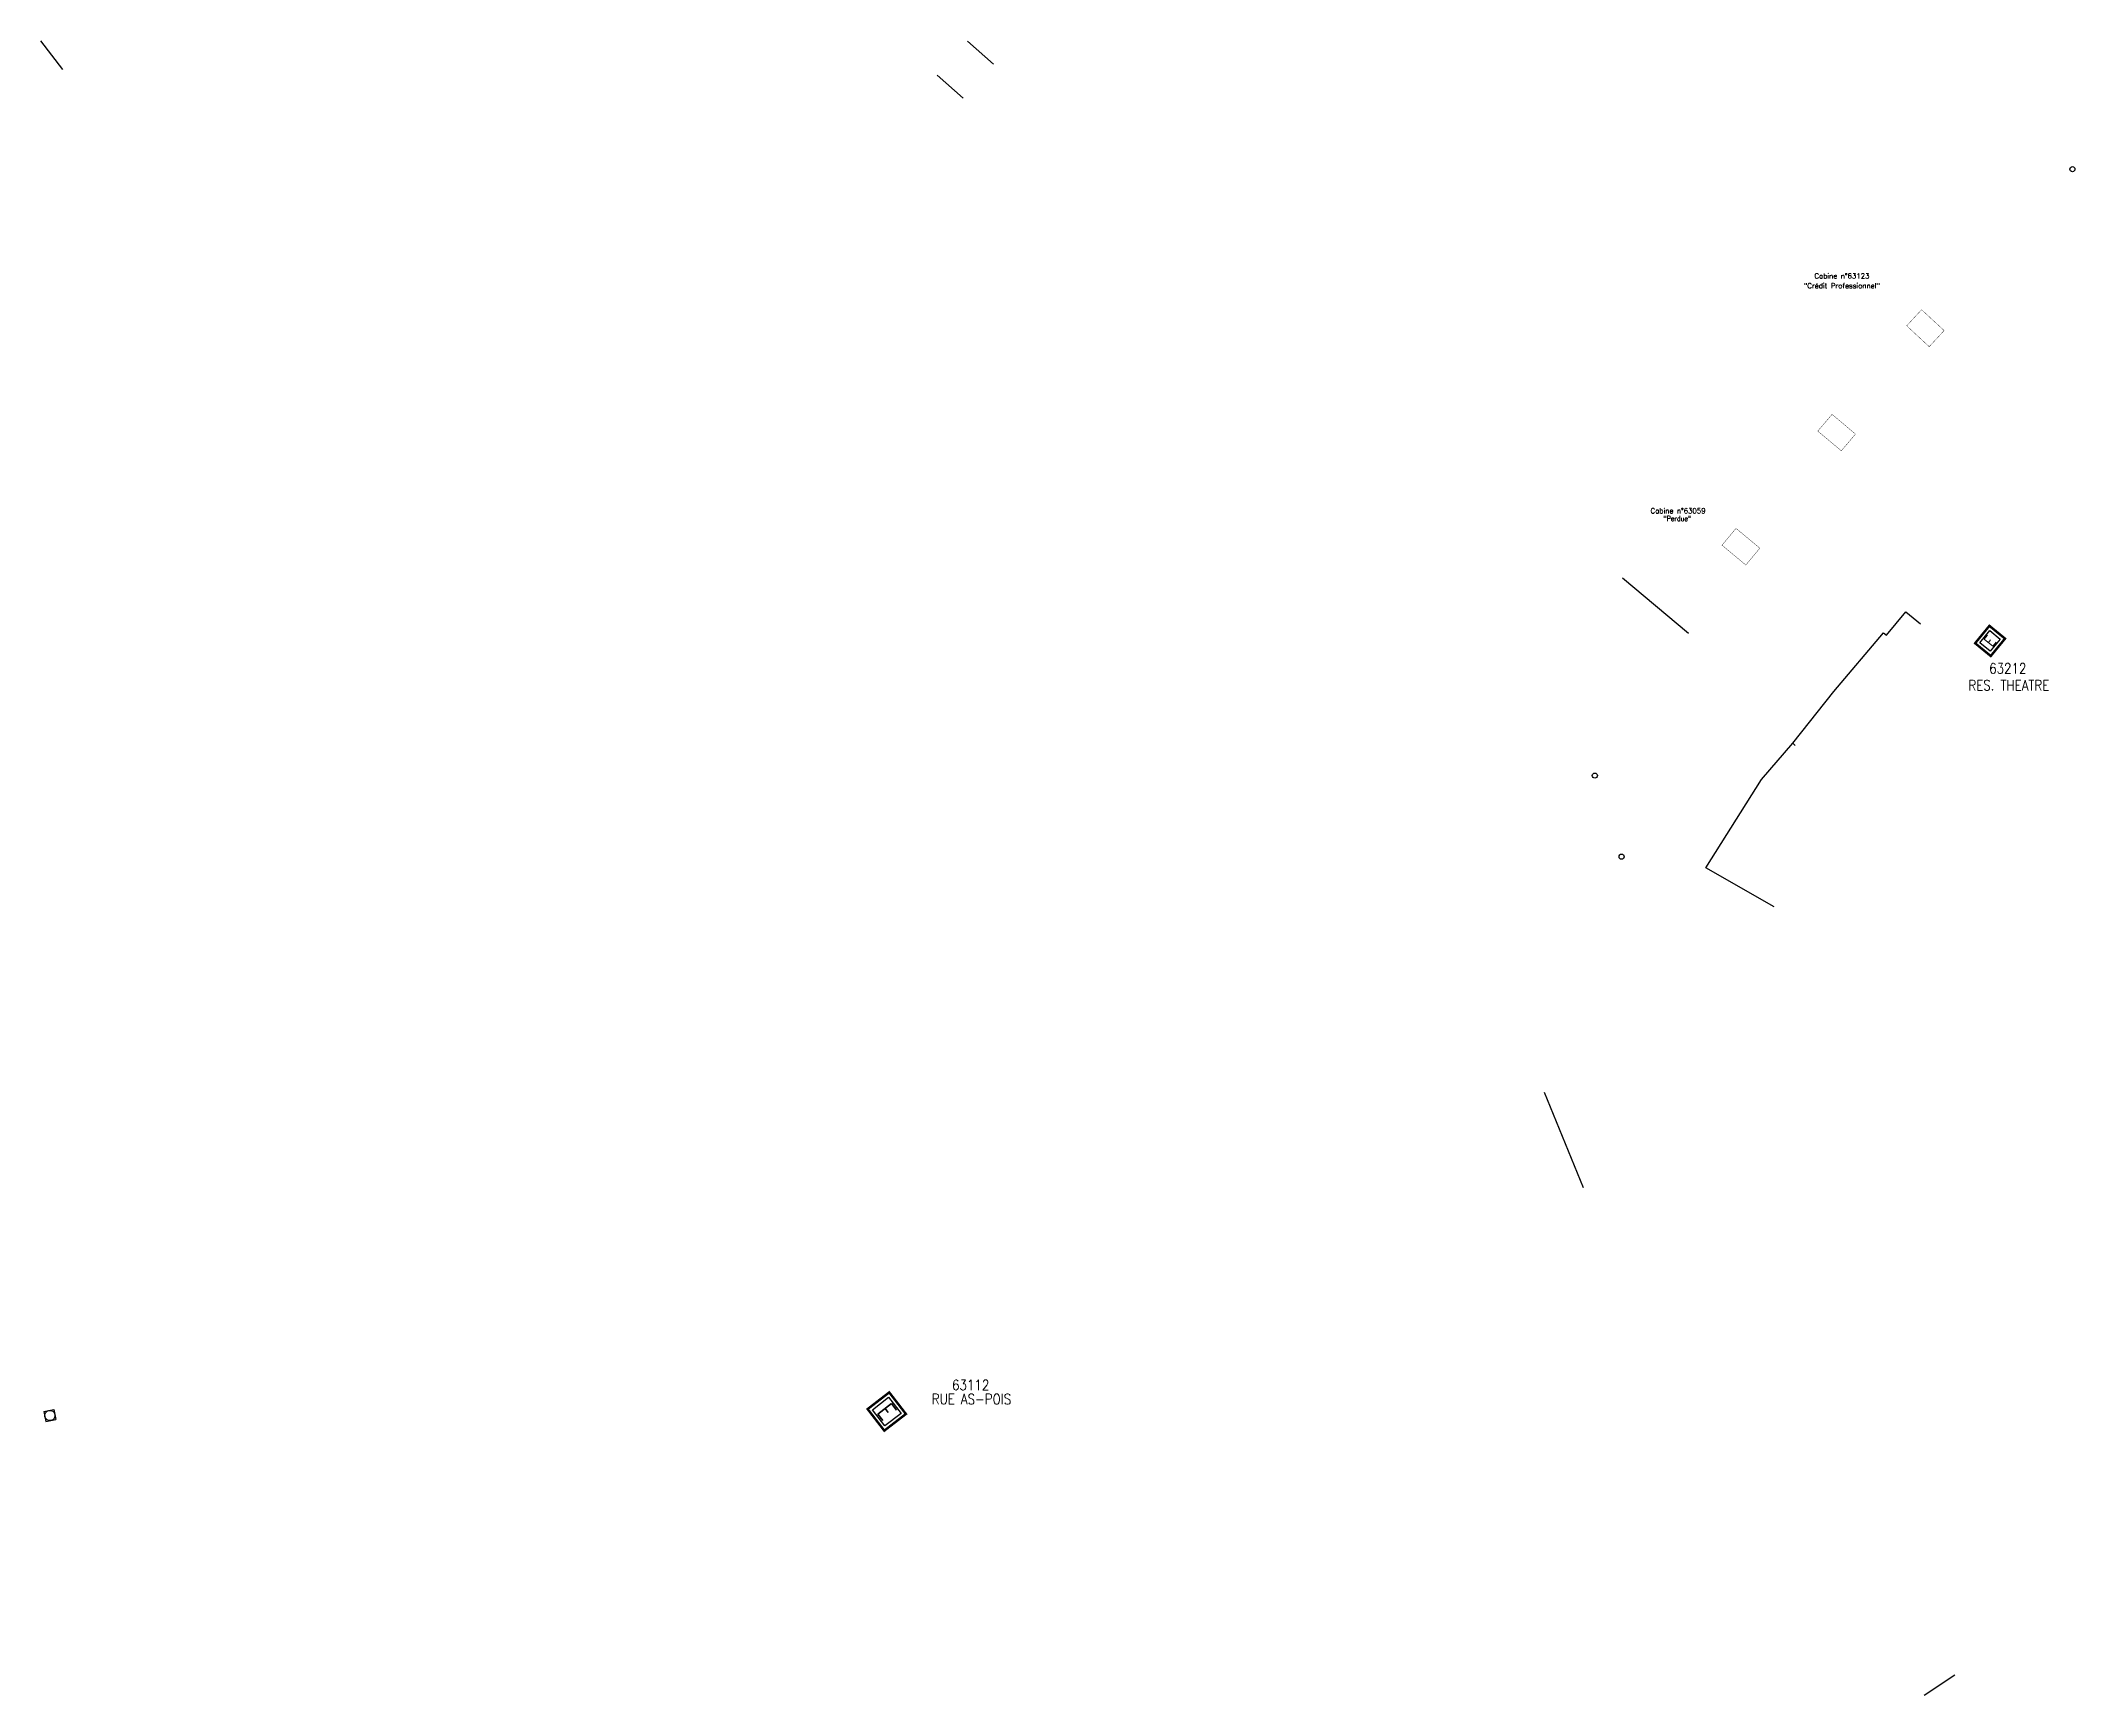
# Model space of a CAD drawing. Header units: millimetres. Extents: x 80014 to 81018, y 144000 to 145000.
# Drawn here: x 80027.3 to 80325.5, y 144321.4 to 144563.9 of the extents above; entities that cross this region are included whole.
import ezdxf
from ezdxf.enums import TextEntityAlignment as Align

# ---------------------------------------------------------------- set-up
doc = ezdxf.new("R2010")
doc.units = ezdxf.units.MM
doc.layers.get('0').update_dxf_attribs({"linetype": 'CONTINUOUS'})
for name, color, linetype in [('BB01', 7, 'CONTINUOUS'), ('BB08', 7, 'CONTINUOUS'), ('BR06', 7, 'CONTINUOUS'), ('M_200', 7, 'CONTINUOUS'), ('W0100', 7, 'CONTINUOUS'), ('w0420', 7, 'CONTINUOUS')]:
    doc.layers.add(name, color=color, linetype=linetype)
doc.styles.add('M_ROMANS', font='ROMANS.shx', dxfattribs={"width": 0.75})
doc.styles.get("Standard").update_dxf_attribs({"font": 'romans.shx', "width": 0.85})

msp = doc.modelspace()

# ---------------------------------------------------------------- texts
at = {"layer": 'BB08'}
for s, p in [('"Crédit Professionnel"', (80291.3, 144527.98)), ('Cabine n%%d63123', (80291.31, 144529.41)), ('Cabine n%%d63059', (80267.29, 144494.99))]:
    msp.add_text(s, height=0.75, dxfattribs=at).set_placement(p, align=Align.MIDDLE)
at = {"layer": 'BB08', "insert": (80269.2, 144493.84), "char_height": 0.75, "attachment_point": 6}
msp.add_mtext('"Perdue"', dxfattribs=at)

# ---------------------------------------------------------------- blocks, each defined once
blk = doc.blocks.new('BR0601')
at = {"color": 0, "linetype": 'Continuous'}
blk.add_circle((0, 0), 0.75, dxfattribs=at)
blk = doc.blocks.new('*U8')
at = {"layer": 'M_200', "color": 0, "linetype": 'Continuous', "const_width": 0.35, "flags": 128}
blk.add_lwpolyline([(3.3, 2.96), (3.3, 0), (0, 0), (0, 2.96)], close=True, dxfattribs=at)
at = {"layer": 'M_200', "color": 0, "linetype": 'Continuous'}
blk.add_lwpolyline([(0.5, 2.46), (2.8, 2.46), (2.8, 0.5), (0.5, 0.5)], close=True, dxfattribs=at)
at = {"layer": 'M_200', "insert": (1.64, 1.5), "char_height": 1.6, "width": 2.1106, "attachment_point": 5}
blk.add_mtext('E', dxfattribs=at)
at = {"layer": 'M_200', "color": 0, "linetype": 'Continuous', "width": 0.85}
for tag, p in [('NUM', (2, 17.06)), ('NOM', (2, 10.65))]:
    blk.add_attdef(tag, text='', height=4, dxfattribs=at).set_placement(p, align=Align.MIDDLE)
at = {"layer": 'M_200', "color": 0, "linetype": 'Continuous', "style": 'M_ROMANS', "width": 0.75, "flags": 3}
for tag, p in [('DEF_LEG', (1.87, -2.99)), ('DEF_COUP', (1.87, -5.49)), ('DEF_TYPE', (1.87, -7.99))]:
    blk.add_attdef(tag, text='', height=1.2, dxfattribs=at).set_placement(p, align=Align.MIDDLE)
blk = doc.blocks.new('M_200_56')
at = {"color": 0, "linetype": 'Continuous', "const_width": 0.35, "flags": 128}
blk.add_lwpolyline([(2, 2), (2, -2), (-2, -2), (-2, 2)], close=True, dxfattribs=at)
at = {"color": 0, "linetype": 'Continuous'}
blk.add_lwpolyline([(-1.5, 1.5), (1.5, 1.5), (1.5, -1.5), (-1.5, -1.5)], close=True, dxfattribs=at)
at = {"color": 0, "linetype": 'Continuous', "width": 0.85}
blk.add_text('E', height=2.5, dxfattribs=at).set_placement((0, 0), align=Align.MIDDLE_CENTER)
for tag, p in [('NUM', (0, 15.06)), ('NOM', (0, 8.65))]:
    blk.add_attdef(tag, text='', height=4, dxfattribs=at).set_placement(p, align=Align.MIDDLE)
at = {"color": 0, "linetype": 'Continuous', "style": 'M_ROMANS', "width": 0.75, "flags": 3}
for tag, p in [('DEF_LEG', (-0.13, -4.99)), ('DEF_COUP', (-0.13, -7.49)), ('DEF_TYPE', (-0.13, -9.99))]:
    blk.add_attdef(tag, text='', height=1.2, dxfattribs=at).set_placement(p, align=Align.MIDDLE)
blk = doc.blocks.new('T420')
for p, q in [((0.75, 0.75), (-0.75, 0.75)), ((-0.75, 0.75), (-0.75, -0.75)), ((0.75, 0.75), (0.75, -0.75)), ((0.75, -0.75), (-0.75, -0.75))]:
    blk.add_line(p, q)
blk.add_ellipse((0, 0), major_axis=(-0.53, 0.53), ratio=1, start_param=3.926991, end_param=10.210176)

# ---------------------------------------------------------------- linework, layer by layer
at = {"layer": 'BB01', "color": 252}
msp.add_line((80284.47, 144460.59), (80284.09, 144460.92), dxfattribs=at)
at = {"layer": 'BB01', "const_width": 0.05, "flags": 128}
for points in [[(80306.29, 144521.39), (80304.1, 144519.03), (80300.8, 144522.09), (80302.98, 144524.45)], [(80279.28, 144489.5), (80277.22, 144487.03), (80273.73, 144489.93), (80275.78, 144492.4)]]:
    msp.add_lwpolyline(points, close=True, dxfattribs=at)
at = {"layer": 'BB01', "color": 252, "const_width": 0.05, "flags": 128}
msp.add_lwpolyline([(80293.3, 144506.22), (80291.22, 144503.77), (80287.77, 144506.66), (80289.86, 144509.11)], close=True, dxfattribs=at)
at = {"layer": 'BB01', "color": 252, "linetype": 'Continuous', "flags": 128}
for points in [[(80259.13, 144485.14), (80268.84, 144477.06)], [(80284.09, 144460.92), (80290.14, 144468.5)]]:
    msp.add_lwpolyline(points, dxfattribs=at)
at = {"layer": 'BB01', "color": 252}
msp.add_lwpolyline([(80290.14, 144468.5), (80297.39, 144477.11), (80297.85, 144476.73), (80300.69, 144480.15), (80302.82, 144478.41)], dxfattribs=at)
at = {"layer": 'BB01', "color": 252, "flags": 128}
for points in [[(80279.54, 144455.6), (80284.09, 144460.92)], [(80271.34, 144442.63), (80279.54, 144455.6)], [(80281.4, 144436.95), (80271.34, 144442.63)]]:
    msp.add_lwpolyline(points, dxfattribs=at)
at = {"layer": 'BB01', "color": 252, "linetype": 'Continuous'}
msp.add_lwpolyline([(80247.65, 144409.75), (80253.39, 144395.8)], dxfattribs=at)
at = {"layer": 'W0100', "flags": 128}
msp.add_lwpolyline([(80030.56, 144559.65), (80027.3, 144563.88)], dxfattribs=at)
at = {"layer": 'W0100', "color": 252, "flags": 128}
for points in [[(80163.13, 144563.82), (80166.94, 144560.46)], [(80158.72, 144558.8), (80162.53, 144555.44)]]:
    msp.add_lwpolyline(points, dxfattribs=at)
at = {"layer": 'W0100', "color": 252}
msp.add_lwpolyline([(80303.37, 144321.37), (80307.86, 144324.36)], dxfattribs=at)

# ---------------------------------------------------------------- block references
at = {"layer": 'BR06', "color": 252, "xscale": 0.5000000000068989, "yscale": 0.5000000000068989, "zscale": 0.5000000000068989, "rotation": 8.659841373715853}
for p in [(80325.09, 144545.05), (80255.09, 144456.17), (80259.01, 144444.28)]:
    msp.add_blockref('BR0601', p, dxfattribs=at)
at = {"layer": 'M_200'}
ref = msp.add_blockref('*U8', (80313.12, 144473.69), dxfattribs=dict(at, rotation=50.64011911851157))
ref.add_attrib('NUM', '63212', dxfattribs={"color": 0, "linetype": 'Continuous', "height": 1.5, "width": 0.85}).set_placement((80315.62, 144471.88), align=Align.MIDDLE)
ref.add_attrib('NOM', 'RES. THEATRE', dxfattribs={"color": 0, "linetype": 'Continuous', "height": 1.5, "width": 0.85}).set_placement((80315.77, 144469.4), align=Align.MIDDLE)
ref = msp.add_blockref('M_200_56', (80151.31, 144362.96), dxfattribs=dict(at, rotation=307.6705949897793))
ref.add_attrib('NUM', '63112', dxfattribs={"layer": '0', "color": 0, "linetype": 'Continuous', "height": 1.5, "width": 0.85}).set_placement((80163.61, 144366.85), align=Align.MIDDLE)
ref.add_attrib('NOM', 'RUE AS-POIS', dxfattribs={"layer": '0', "color": 0, "linetype": 'Continuous', "height": 1.5, "width": 0.85}).set_placement((80163.73, 144364.79), align=Align.MIDDLE)
at = {"layer": 'w0420', "color": 2, "rotation": 100.6484164618115}
msp.add_blockref('T420', (80028.65, 144362.38), dxfattribs=at)

msp.set_redraw_order([(e.dxf.handle, doc.entitydb.next_handle()) for e in msp.query("TEXT MTEXT ATTDEF DIMENSION ARC_DIMENSION")])  # texts and dimensions are drawn at this point

doc.saveas('drawing.dxf')
